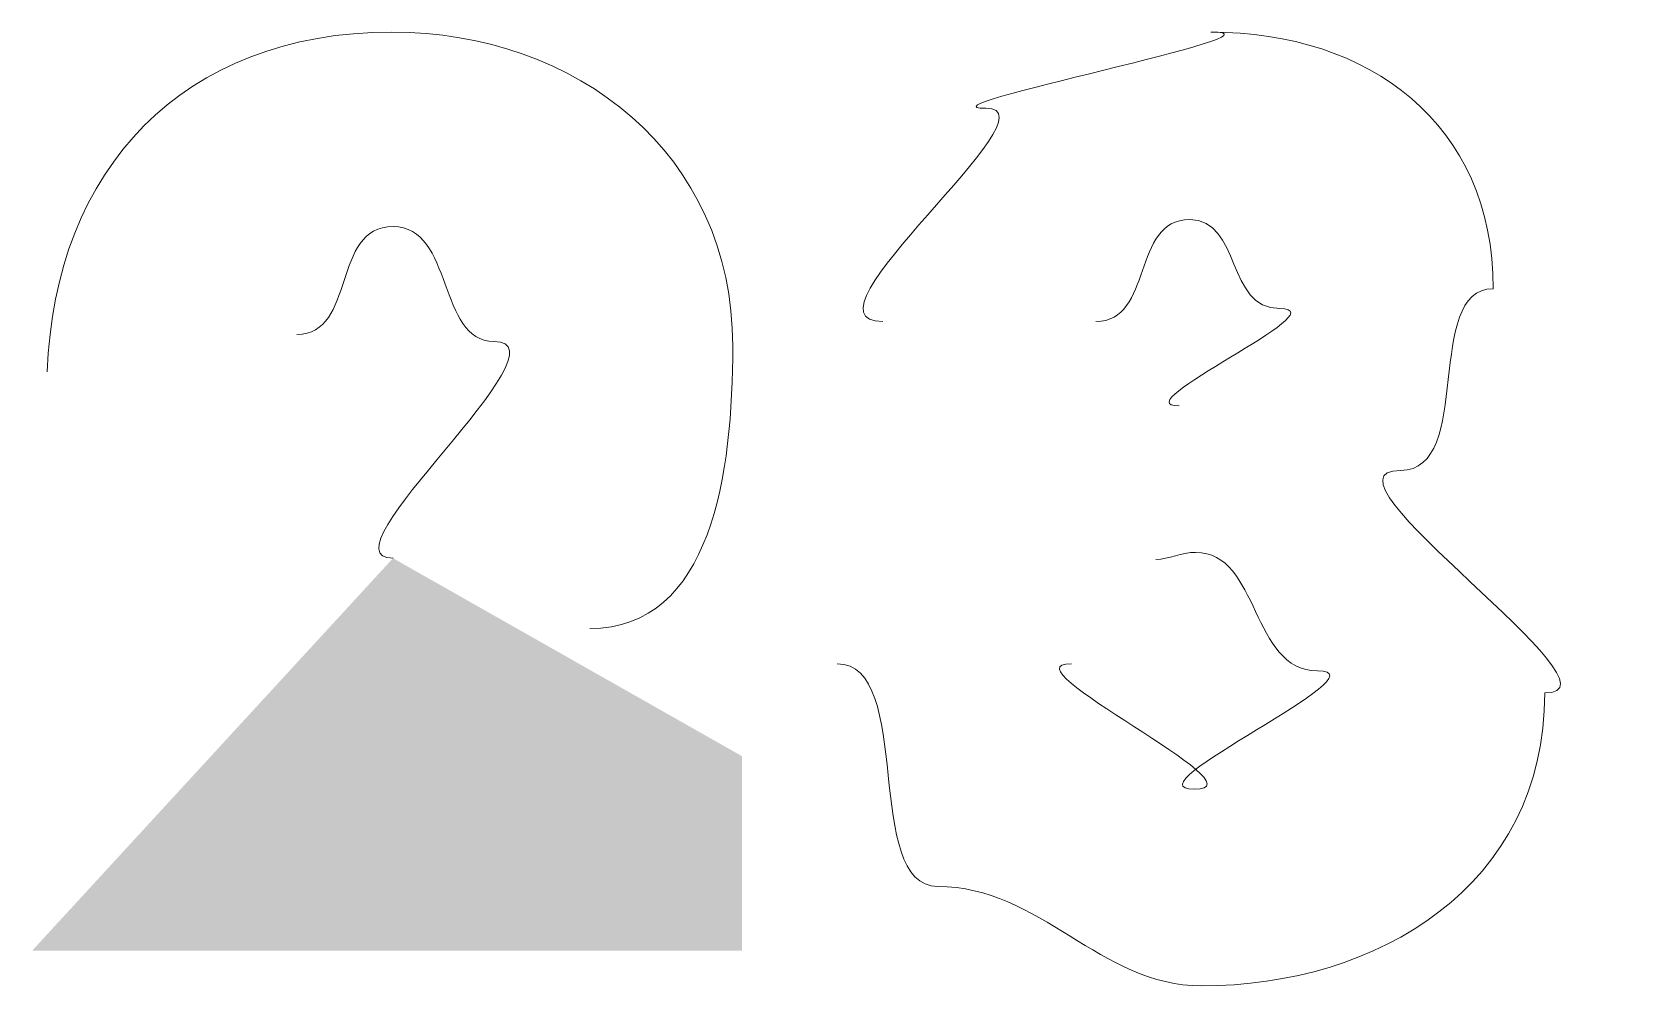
# Model space of a CAD drawing. Header units: metres. Extents: x -30.9 to 24.7, y -10.3 to 6.8.
# Drawn here: x 17.0095 to 17.2548, y -0.1974 to -0.0514 of the extents above; entities that cross this region are included whole.
import ezdxf

# ---------------------------------------------------------------- set-up
doc = ezdxf.new("R2010")
doc.units = ezdxf.units.M
doc.header["$MEASUREMENT"] = 0
doc.layers.add('PDF_Working_Num_Penna__7_Num_Penna__7', color=7, linetype='Continuous', lineweight=18)

msp = doc.modelspace()

# ---------------------------------------------------------------- hatches: boundary and pattern name
at = {"layer": 'PDF_Working_Num_Penna__7_Num_Penna__7', "linetype": 'Continuous', "lineweight": 18}
msp.add_hatch(color=7, dxfattribs=at).paths.add_polyline_path([(17.06473, -0.13192), (17.0095, -0.19198), (17.11815, -0.19198), (17.11815, -0.16222)])

# ---------------------------------------------------------------- linework, layer by layer
at = {"layer": 'PDF_Working_Num_Penna__7_Num_Penna__7', "color": 7, "linetype": 'Continuous', "lineweight": 18}
for points in [[(17.06454, -0.05142), (17.03262, -0.05142), (17.01291, -0.07239), (17.01183, -0.1034)], [(17.11672, -0.09947), (17.11672, -0.07007), (17.09286, -0.05142), (17.06454, -0.05142)], [(17.18987, -0.05142), (17.20368, -0.05142), (17.14389, -0.06307), (17.15544, -0.06307)], [(17.23308, -0.09069), (17.23308, -0.0654), (17.21407, -0.05142), (17.18987, -0.05142)], [(17.15544, -0.06307), (17.16699, -0.06307), (17.12543, -0.0957), (17.13966, -0.0957)], [(17.17229, -0.0957), (17.18108, -0.0957), (17.17767, -0.08011), (17.18664, -0.08011)], [(17.18664, -0.08011), (17.19453, -0.08011), (17.19218, -0.09373), (17.20044, -0.09373)], [(17.05002, -0.09767), (17.05915, -0.09767), (17.05523, -0.08118), (17.06473, -0.08118)], [(17.06473, -0.08118), (17.07404, -0.08118), (17.07154, -0.09875), (17.08015, -0.09875)], [(17.21891, -0.11848), (17.23023, -0.11848), (17.22232, -0.09069), (17.23308, -0.09069)], [(17.20044, -0.09373), (17.20977, -0.09373), (17.17605, -0.10862), (17.18502, -0.10862)], [(17.08015, -0.09875), (17.09252, -0.09875), (17.05305, -0.13192), (17.06473, -0.13192)], [(17.09484, -0.14268), (17.1135, -0.14268), (17.11672, -0.11882), (17.11672, -0.09947)], [(17.24096, -0.15254), (17.25476, -0.15254), (17.20408, -0.11848), (17.21891, -0.11848)], [(17.18143, -0.1321), (17.18348, -0.1321), (17.18538, -0.13102), (17.18753, -0.13102)], [(17.18753, -0.13102), (17.1974, -0.13102), (17.19596, -0.14914), (17.20619, -0.14914)], [(17.13267, -0.14806), (17.14452, -0.14806), (17.13655, -0.18213), (17.14809, -0.18213)], [(17.18736, -0.16725), (17.19848, -0.16725), (17.15777, -0.14806), (17.16853, -0.14806)], [(17.20619, -0.14914), (17.21712, -0.14914), (17.17661, -0.16725), (17.18736, -0.16725)], [(17.18843, -0.19736), (17.21532, -0.19736), (17.24096, -0.18213), (17.24096, -0.15254)], [(17.14809, -0.18213), (17.16368, -0.18213), (17.17301, -0.19736), (17.18843, -0.19736)]]:
    msp.add_open_spline(points, degree=3, dxfattribs=at)

doc.saveas('drawing.dxf')
